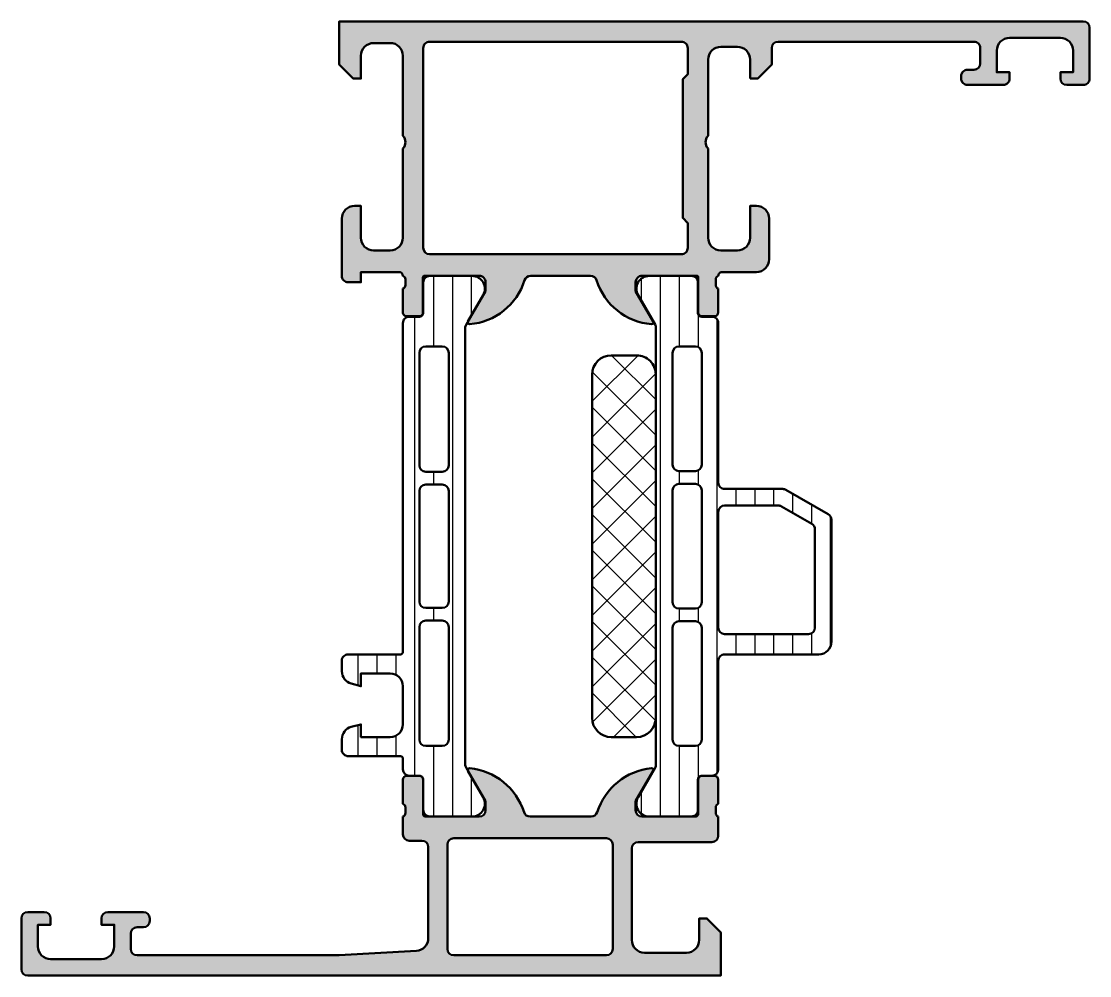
# Model space of a CAD drawing. Extents: x -25 to 59, y 0 to 75.
import ezdxf

# ---------------------------------------------------------------- set-up
doc = ezdxf.new("R2010")
doc.units = 0
for name, color, linetype, lineweight in [('0S-Alu contour', 7, 'Continuous', 50), ('0S-Alu hatch', 252, 'Continuous', 25), ('0S-Plastic contour', 254, 'Continuous', 50), ('0S-Plastic hatch', 253, 'Continuous', 25), ('0S-PT contour', 91, 'Continuous', 50), ('0S-PT hatch', 103, 'Continuous', 25)]:
    doc.layers.add(name, color=color, linetype=linetype, lineweight=lineweight)
pattern_1 = [(90, (0, 0), (-1.4859, 0), [])]

# ---------------------------------------------------------------- blocks, each defined once
blk = doc.blocks.new('391540__E2C10596_2305_41EC_832A_DC6069DA124A_')
at = {"layer": '0S-Alu hatch'}
h = blk.add_hatch(color=256, dxfattribs=at)
edge = h.paths.add_edge_path()
edge.add_line((32.29995117352955, 70.49999999999687), (32.29995117352955, 71.99999999999687))
edge.add_arc((31.29995117352968, 71.99999999999677), 0.9999999999998721, 0, 90.00000000000753)
edge.add_line((31.29995117352955, 72.99999999999665), (29.99995117352937, 72.99999999999676))
edge.add_arc((29.99995117352932, 71.99999999999682), 0.999999999999943, 89.99999999999714, 180)
edge.add_line((28.99995117352937, 71.99999999999682), (28.99995117352937, 65.99999999999676))
edge.add_arc((29.5249511735294, 65.49999999999676), 0.7250000000000197, 136.3971810272978, 223.6028189727022)
edge.add_line((28.99995117352937, 64.99999999999676), (28.99995117352982, 57.99999999999653))
edge.add_arc((29.99995117352938, 57.99999999999643), 0.9999999999995559, 180, 269.9999999999998)
edge.add_line((29.99995117352938, 56.99999999999687), (31.29995117352911, 56.99999999999676))
edge.add_arc((31.29995117352933, 57.99999999999698), 1.00000000000022, 269.9999999999871, 360)
edge.add_line((32.29995117352955, 57.99999999999698), (32.29995117352955, 60.49999999999664))
edge.add_line((32.29995117352955, 60.49999999999664), (32.79995117352955, 60.49999999999676))
edge.add_ellipse((32.79995117352955, 59.49999999999675), major_axis=(-1, 0), ratio=1, start_angle=180, end_angle=270, ccw=False)
edge.add_line((33.79995117352955, 59.49999999999675), (33.79995117352955, 56.29999999999671))
edge.add_ellipse((32.7999511735295, 56.29999999999665), major_axis=(-1.000000000000056, 0), ratio=1, start_angle=90.00000000000358, end_angle=180, ccw=False)
edge.add_line((32.79995117352956, 55.2999999999966), (30.09999999999746, 55.29999999999683))
edge.add_arc((30.09999999999726, 55.00000000000108), 0.2999999999957481, 89.99999999996267, 180)
edge.add_arc((29.87883644654452, 54.73247940800792), 0.2788950563274585, 106.419876419483, 181.1645893741013)
edge.add_line((29.59999900000145, 54.72681100000953), (29.59999900000146, 54.27321700000955))
edge.add_arc((29.87886709564464, 54.26755634053249), 0.2789255417371576, 178.8371299271138, 253.575405444647)
edge.add_line((29.80000000000148, 54.00001300000954), (29.80000000000152, 52.12000200000102))
edge.add_ellipse((29.50000000000152, 52.12000200000102), major_axis=(-0.2999999999999936, 0), ratio=1, start_angle=90, end_angle=180, ccw=False)
edge.add_line((29.50000000000152, 51.82000200000103), (28.52002568095874, 51.820002000001))
edge.add_ellipse((28.52002568095874, 52.12000200000101), major_axis=(-0.3000000000000114, 0), ratio=1, start_angle=0, end_angle=90.00000000000068, ccw=False)
edge.add_line((28.22002568095872, 52.12000200000102), (28.22002568095867, 54.88000364138396))
edge.add_arc((28.10002568095868, 54.88000364138395), 0.1199999999999974, 0, 90.00009934834375)
edge.add_line((28.10002547288399, 55.00000364138377), (23.80000154801276, 54.99999618533262))
edge.add_arc((23.7999886657591, 54.50000906772466), 0.499987117773929, 89.99852376443474, 180.0006019649143)
edge.add_line((23.30000154801277, 54.50000381472514), (23.30000154801279, 53.79999923709043))
edge.add_line((23.30000154801279, 53.79999923709043), (24.68085521977704, 51.40828266497813))
edge.add_ellipse((24.56246944988015, 51.33993283333299), major_axis=(-0.1367000000000044, 0), ratio=1, start_angle=85.52727360793648, end_angle=209.9999185203861, ccw=False)
edge.add_ellipse((24.93573348722917, 56.11174128798104), major_axis=(-4.923085062803541, 0), ratio=1, start_angle=17.289552715736704, end_angle=85.52727360794239, ccw=False)
edge.add_arc((19.75769048600867, 54.4999961853329), 0.499999999999632, 17.28955271574021, 90.00000000000205)
edge.add_line((19.75769048600865, 54.99999618533252), (15.04230951399179, 54.99999618533125))
edge.add_arc((15.04230951399203, 54.49999618533165), 0.4999999999996021, 90.00000000002689, 162.7104472842944)
edge.add_ellipse((9.86426651277067, 56.11174128797696), major_axis=(-4.923085062803546, 0), ratio=1, start_angle=94.4727263920887, end_angle=162.7104472842945, ccw=False)
edge.add_ellipse((10.23753055012228, 51.3399328333291), major_axis=(-0.1367000000000052, 0), ratio=1, start_angle=-29.999918520355095, end_angle=94.47272639209473, ccw=False)
edge.add_line((10.11914478022535, 51.40828266497418), (11.49999845198831, 53.79999923708723))
edge.add_line((11.49999845198831, 53.79999923708723), (11.49999845198794, 54.50000381472396))
edge.add_arc((11.00001133424161, 54.50000906772119), 0.4999871177739221, 359.9993980350857, 450.0014762355964)
edge.add_line((10.99999845198768, 54.99999618532916), (6.699974527116456, 55.00000364137797))
edge.add_arc((6.699974319041841, 54.88000364137814), 0.1200000000000002, 89.99990065168976, 180)
edge.add_line((6.579974319041839, 54.88000364137814), (6.57997431904328, 52.12000199999512))
edge.add_ellipse((6.279974319043269, 52.12000199999498), major_axis=(-0.3000000000000096, 0), ratio=1, start_angle=90.00000000003132, end_angle=180, ccw=False)
edge.add_line((6.279974319043432, 51.82000199999497), (5.300000000000647, 51.82000199999446))
edge.add_ellipse((5.30000000000048, 52.12000199999446), major_axis=(-0.2999999999999971, 0), ratio=1, start_angle=0, end_angle=90.00000000003189, ccw=False)
edge.add_line((5.000000000000483, 52.12000199999446), (4.999999999999513, 54.00001300000281))
edge.add_arc((4.921132904356196, 54.26755634052572), 0.2789255417371658, 286.4245945553857, 361.1628700729154)
edge.add_line((5.200000999999381, 54.27321700000292), (5.200000999999147, 54.72681100000291))
edge.add_arc((4.921163553434786, 54.73247940800156), 0.2788950563487492, 358.8354106259334, 433.5801235805398)
edge.add_arc((4.699999999998903, 55.00000000001517), 0.299999999984804, 0, 89.99999999999763)
edge.add_line((4.699999999998915, 55.29999999999997), (1.699999999998894, 55.30000000000001))
edge.add_line((1.699999999998894, 55.30000000000001), (1.699999999998894, 54.49999999999999))
edge.add_line((1.699999999998894, 54.49999999999999), (0.6999999999989086, 54.49999999999996))
edge.add_ellipse((0.6999999999988944, 54.99999999999996), major_axis=(-0.4999999999999858, 0), ratio=1, start_angle=0, end_angle=90.00000000000159, ccw=False)
edge.add_line((0.1999999999989086, 54.99999999999996), (0.199999999998905, 59.49999999999999))
edge.add_ellipse((1.199999999998905, 59.49999999999999), major_axis=(-1, 0), ratio=1, start_angle=270, end_angle=360, ccw=False)
edge.add_line((1.199999999998905, 60.49999999999999), (1.699999999998905, 60.49999999999999))
edge.add_line((1.699999999998905, 60.49999999999999), (1.699999999998905, 57.99999999999998))
edge.add_arc((2.699999999998904, 58), 0.9999999999999996, 180, 270)
edge.add_line((2.699999999998905, 57), (3.999999999998905, 56.99999999999999))
edge.add_arc((3.999999999998903, 57.99999999999998), 1, 270.0000000000001, 360)
edge.add_line((4.999999999998905, 57.99999999999998), (4.999999999998905, 65))
edge.add_arc((4.474999999998905, 65.5), 0.7250000000000004, 316.3971810272964, 403.6028189727035)
edge.add_line((4.999999999998906, 66), (4.999999999998905, 72.29999386786926))
edge.add_arc((3.999999999998916, 72.29999386786928), 0.9999999999999896, 0, 90.00000000000058)
edge.add_line((3.999999999998905, 73.29999386786926), (2.699951084124947, 73.29999386786926))
edge.add_arc((2.700053500227104, 72.29994036762885), 1.00005350548466, 90.0058676964641, 179.9941254733885)
edge.add_line((1.699999999998904, 72.30004290294595), (1.699999999998905, 70.5))
edge.add_line((1.699999999998905, 70.5), (1.099999999998907, 70.5))
edge.add_line((1.099999999998907, 70.5), (-1.0942e-12, 71.6))
edge.add_line((-1.0942e-12, 71.6), (-1.0942e-12, 75))
edge.add_line((-1.0942e-12, 75), (58.49999999999798, 75.00000000000063))
edge.add_ellipse((58.49999999999788, 74.50000000000006), major_axis=(-0.5000000000005685, 0), ratio=1, start_angle=180, end_angle=269.99999999998784, ccw=False)
edge.add_line((58.99999999999845, 74.50000000000006), (58.99999999999845, 70.49999999999982))
edge.add_ellipse((58.49999999999817, 70.49999999999999), major_axis=(-0.5000000000002772, 0), ratio=1, start_angle=89.9999999999813, end_angle=180, ccw=False)
edge.add_line((58.49999999999801, 69.99999999999972), (57.1999999999987, 69.99999999999926))
edge.add_ellipse((57.199999999999, 70.49999999999955), major_axis=(-0.5000000000002843, 0), ratio=1, start_angle=0, end_angle=89.99999999996658, ccw=False)
edge.add_line((56.69999999999872, 70.49999999999955), (56.69999999999872, 70.9999999999996))
edge.add_line((56.69999999999872, 70.9999999999996), (57.69999999999872, 70.9999999999996))
edge.add_line((57.69999999999872, 70.9999999999996), (57.69999999999872, 72.69999999999955))
edge.add_arc((56.69999999999888, 72.69999999999959), 0.9999999999998365, 0, 90.00000000000936)
edge.add_line((56.69999999999872, 73.69999999999942), (52.69999999999917, 73.69999999999942))
edge.add_arc((52.69999999999854, 72.69999999999959), 0.9999999999998294, 89.99999999996376, 180)
edge.add_line((51.69999999999872, 72.69999999999959), (51.69999999999872, 70.99999999999949))
edge.add_line((51.69999999999872, 70.99999999999949), (52.69999999999872, 70.9999999999996))
edge.add_line((52.69999999999872, 70.9999999999996), (52.69999999999871, 70.50000000000051))
edge.add_ellipse((52.19999999999838, 70.50000000000085), major_axis=(-0.500000000000334, 0), ratio=1, start_angle=89.9999999999348, end_angle=180, ccw=False)
edge.add_line((52.19999999999782, 70.00000000000051), (49.39999999999901, 69.99999999999949))
edge.add_ellipse((49.39999999999873, 70.49999999999966), major_axis=(-0.5000000000001706, 0), ratio=1, start_angle=0, end_angle=90.00000000003263, ccw=False)
edge.add_line((48.89999999999855, 70.49999999999966), (48.89999999999855, 70.70000000000022))
edge.add_ellipse((49.3999999999981, 70.69999999999987), major_axis=(-0.4999999999995453, 0), ratio=1, start_angle=269.9999999999487, end_angle=360, ccw=False)
edge.add_line((49.39999999999855, 71.19999999999942), (49.89999999999854, 71.19999999999942))
edge.add_arc((49.89999999999758, 71.70000000000039), 0.5000000000009664, 270.0000000001099, 360)
edge.add_line((50.39999999999854, 71.70000000000039), (50.39999999999854, 72.90000000000026))
edge.add_arc((49.89999999999871, 72.90000000000032), 0.4999999999998295, 0, 90.00000000001953)
edge.add_line((49.89999999999854, 73.40000000000013), (34.49995117353256, 73.40000000000013))
edge.add_arc((34.4999511735326, 72.8999999999969), 0.5000000000032401, 90.00000000000487, 180)
edge.add_line((33.99995117352936, 72.8999999999969), (33.99995117352937, 71.59999999999678))
edge.add_line((33.99995117352937, 71.59999999999678), (32.89995117352947, 70.49999999999653))
edge.add_line((32.89995117352947, 70.49999999999653), (32.29995117352955, 70.49999999999687))
edge = h.paths.add_edge_path()
edge.add_line((26.89995126128069, 73.39994512080472), (7.099999999997905, 73.39994512080386))
edge.add_arc((7.099932335908221, 72.90001278491057), 0.4999323404723387, 89.99224521707941, 180.0077411225768)
edge.add_line((6.599999999998814, 72.89994524001395), (6.599999999998814, 57.19998090372701))
edge.add_arc((7.099999999999496, 57.19998090372701), 0.5000000000006822, 180, 269.9999999999739)
edge.add_line((7.099999999999269, 56.69998090372633), (26.89995126128069, 56.69998090372638))
edge.add_arc((26.89995126128081, 57.19998090372627), 0.4999999999998864, 269.999999999987, 360)
edge.add_line((27.39995126128069, 57.19998090372616), (27.39995126128069, 59.14999957852723))
edge.add_line((27.39995126128069, 59.14999957852723), (26.99995126128015, 59.54999957852755))
edge.add_line((26.99995126128015, 59.54999957852755), (26.99995126128015, 70.45000042147245))
edge.add_line((26.99995126128015, 70.45000042147245), (27.39995126128069, 70.85000042147266))
edge.add_line((27.39995126128069, 70.85000042147266), (27.3999512612807, 72.89994512080473))
edge.add_arc((26.89995126128071, 72.89994512080473), 0.4999999999999858, 0, 90.00000000000205)
at = {"layer": '0S-Alu contour', "color": 7}
for points in [[(1.699999999998904, 72.30004290294595), (1.699999999998905, 70.5), (1.099999999998907, 70.5), (-1.0942e-12, 71.6), (-1.0942e-12, 75), (58.49999999999798, 75.00000000000063)], [(58.99999999999845, 74.50000000000006), (58.99999999999845, 70.49999999999982)], [(3.999999999998905, 73.29999386786926), (2.699951084124947, 73.29999386786926)], [(26.89995126128069, 73.39994512080472), (7.099999999997905, 73.39994512080386)], [(49.89999999999854, 73.40000000000013), (34.49995117353256, 73.40000000000013)], [(56.69999999999872, 73.69999999999942), (52.69999999999917, 73.69999999999942)], [(4.999999999998906, 66), (4.999999999998905, 72.29999386786926)], [(6.599999999998814, 72.89994524001395), (6.599999999998814, 57.19998090372701)], [(27.39995126128069, 57.19998090372616), (27.39995126128069, 59.14999957852723), (26.99995126128015, 59.54999957852755), (26.99995126128015, 70.45000042147245), (27.39995126128069, 70.85000042147266), (27.3999512612807, 72.89994512080473)], [(31.29995117352955, 72.99999999999665), (29.99995117352937, 72.99999999999676)], [(33.99995117352936, 72.8999999999969), (33.99995117352937, 71.59999999999678), (32.89995117352947, 70.49999999999653), (32.29995117352955, 70.49999999999687)], [(50.39999999999854, 71.70000000000039), (50.39999999999854, 72.90000000000026)], [(51.69999999999872, 72.69999999999959), (51.69999999999872, 70.99999999999949), (52.69999999999872, 70.9999999999996), (52.69999999999871, 70.50000000000051)], [(56.69999999999872, 70.49999999999955), (56.69999999999872, 70.9999999999996), (57.69999999999872, 70.9999999999996), (57.69999999999872, 72.69999999999955)], [(28.99995117352937, 71.99999999999682), (28.99995117352937, 65.99999999999676)], [(32.29995117352955, 70.49999999999687), (32.29995117352955, 71.99999999999687)], [(48.89999999999855, 70.49999999999966), (48.89999999999855, 70.70000000000022)], [(49.39999999999855, 71.19999999999942), (49.89999999999854, 71.19999999999942)], [(52.19999999999782, 70.00000000000051), (49.39999999999901, 69.99999999999949)], [(58.49999999999801, 69.99999999999972), (57.1999999999987, 69.99999999999926)], [(4.999999999998905, 57.99999999999998), (4.999999999998905, 65)], [(28.99995117352937, 64.99999999999676), (28.99995117352982, 57.99999999999653)], [(1.199999999998905, 60.49999999999999), (1.699999999998905, 60.49999999999999), (1.699999999998905, 57.99999999999998)], [(32.29995117352955, 57.99999999999698), (32.29995117352955, 60.49999999999664), (32.79995117352955, 60.49999999999676)], [(0.1999999999989086, 54.99999999999996), (0.199999999998905, 59.49999999999999)], [(33.79995117352955, 59.49999999999675), (33.79995117352955, 56.29999999999671)], [(2.699999999998905, 57), (3.999999999998905, 56.99999999999999)], [(7.099999999999269, 56.69998090372633), (26.89995126128069, 56.69998090372638)], [(29.99995117352938, 56.99999999999687), (31.29995117352911, 56.99999999999676)], [(4.699999999998915, 55.29999999999997), (1.699999999998894, 55.30000000000001), (1.699999999998894, 54.49999999999999), (0.6999999999989086, 54.49999999999996)], [(5.200000999999381, 54.27321700000292), (5.200000999999147, 54.72681100000291)], [(6.579974319041839, 54.88000364137814), (6.57997431904328, 52.12000199999512)], [(10.99999845198768, 54.99999618532916), (6.699974527116456, 55.00000364137797)], [(19.75769048600865, 54.99999618533252), (15.04230951399179, 54.99999618533125)], [(28.10002547288399, 55.00000364138377), (23.80000154801276, 54.99999618533262)], [(28.22002568095872, 52.12000200000102), (28.22002568095867, 54.88000364138396)], [(29.59999900000145, 54.72681100000953), (29.59999900000146, 54.27321700000955)], [(32.79995117352956, 55.2999999999966), (30.09999999999746, 55.29999999999683)], [(5.000000000000483, 52.12000199999446), (4.999999999999513, 54.00001300000281)], [(10.11914478022535, 51.40828266497418), (11.49999845198831, 53.79999923708723), (11.49999845198794, 54.50000381472396)], [(23.30000154801277, 54.50000381472514), (23.30000154801279, 53.79999923709043), (24.68085521977704, 51.40828266497813)], [(29.80000000000148, 54.00001300000954), (29.80000000000152, 52.12000200000102)], [(6.279974319043432, 51.82000199999497), (5.300000000000647, 51.82000199999446)], [(29.50000000000152, 51.82000200000103), (28.52002568095874, 51.820002000001)]]:
    blk.add_lwpolyline(points, dxfattribs=at)
at = {"layer": '0S-Alu contour', "color": 7, "extrusion": (0, 0, -1)}
for centre, radius, start, end in [((-58.49999999999788, 74.50000000000006), 0.5000000000005685, 90.0000000000122, 180), ((-49.3999999999981, 70.69999999999987), 0.4999999999995453, 0, 90.0000000000513), ((-49.39999999999873, 70.49999999999966), 0.5000000000001706, 269.9999999999674, 0), ((-52.19999999999838, 70.50000000000085), 0.500000000000334, 180, 270.0000000000652), ((-57.199999999999, 70.49999999999955), 0.5000000000002843, 270.0000000000334, 0), ((-58.49999999999817, 70.49999999999999), 0.5000000000002772, 180, 270.0000000000187), ((-1.199999999998905, 59.49999999999999), 1, 0, 90), ((-32.79995117352955, 59.49999999999675), 1, 90, 180), ((-32.7999511735295, 56.29999999999665), 1.000000000000056, 180, 269.9999999999964), ((-0.6999999999988944, 54.99999999999996), 0.4999999999999858, 269.9999999999984, 0), ((-9.86426651277067, 56.11174128797696), 4.923085062803547, 197.2895527157056, 265.5272736079113), ((-24.93573348722917, 56.11174128798104), 4.923085062803541, 274.4727263920576, 342.7104472842633), ((-5.30000000000048, 52.12000199999446), 0.2999999999999971, 269.9999999999681, 0), ((-6.279974319043269, 52.12000199999498), 0.3000000000000096, 180, 269.9999999999687), ((-28.52002568095874, 52.12000200000101), 0.3000000000000114, 269.9999999999993, 0), ((-29.50000000000152, 52.12000200000102), 0.2999999999999936, 180, 270), ((-10.23753055012228, 51.3399328333291), 0.1367000000000052, 265.5272736079053, 29.99991852035502), ((-24.56246944988015, 51.33993283333299), 0.1367000000000044, 150.0000814796139, 274.4727263920635)]:
    blk.add_arc(centre, radius, start, end, dxfattribs=at)
at = {"layer": '0S-Alu contour', "color": 7}
for centre, radius, start, end in [((2.700053500227104, 72.29994036762885), 1.00005350548466, 90.0058676964641, 179.9941254733885), ((3.999999999998916, 72.29999386786928), 0.9999999999999896, 0, 90.00000000000058), ((7.099932335908221, 72.90001278491057), 0.4999323404723387, 89.99224521707941, 180.0077411225768), ((26.89995126128071, 72.89994512080473), 0.4999999999999858, 0, 90.00000000000205), ((34.4999511735326, 72.8999999999969), 0.5000000000032401, 90.00000000000487, 180), ((49.89999999999871, 72.90000000000032), 0.4999999999998295, 0, 90.00000000001953), ((52.69999999999854, 72.69999999999959), 0.9999999999998294, 89.99999999996376, 180), ((56.69999999999888, 72.69999999999959), 0.9999999999998365, 0, 90.00000000000936), ((29.99995117352932, 71.99999999999682), 0.999999999999943, 89.99999999999714, 180), ((31.29995117352968, 71.99999999999677), 0.9999999999998721, 0, 90.00000000000753), ((49.89999999999758, 71.70000000000039), 0.5000000000009664, 270.0000000001099, 0), ((4.474999999998905, 65.5), 0.7250000000000004, 316.3971810272964, 43.60281897270357), ((29.5249511735294, 65.49999999999676), 0.7250000000000197, 136.3971810272978, 223.6028189727022), ((2.699999999998904, 58), 0.9999999999999996, 180, 270), ((3.999999999998903, 57.99999999999998), 1, 270.0000000000001, 0), ((29.99995117352938, 57.99999999999643), 0.9999999999995559, 180, 269.9999999999998), ((31.29995117352933, 57.99999999999698), 1.00000000000022, 269.9999999999871, 0), ((7.099999999999496, 57.19998090372701), 0.5000000000006822, 180, 269.9999999999739), ((26.89995126128081, 57.19998090372627), 0.4999999999998864, 269.999999999987, 0), ((4.699999999998903, 55.00000000001517), 0.299999999984804, 0, 89.99999999999763), ((4.921163553434786, 54.73247940800156), 0.2788950563487492, 358.8354106259334, 73.5801235805399), ((6.699974319041841, 54.88000364137814), 0.1200000000000002, 89.99990065168976, 180), ((11.00001133424161, 54.50000906772119), 0.4999871177739221, 359.9993980350857, 90.00147623559643), ((15.04230951399203, 54.49999618533165), 0.4999999999996021, 90.00000000002689, 162.7104472842944), ((19.75769048600867, 54.4999961853329), 0.499999999999632, 17.28955271574021, 90.00000000000205), ((23.7999886657591, 54.50000906772466), 0.499987117773929, 89.99852376443474, 180.0006019649143), ((28.10002568095868, 54.88000364138395), 0.1199999999999974, 0, 90.00009934834375), ((29.87883644654452, 54.73247940800792), 0.2788950563274585, 106.419876419483, 181.1645893741013), ((30.09999999999726, 55.00000000000108), 0.2999999999957481, 89.99999999996267, 180), ((4.921132904356196, 54.26755634052572), 0.2789255417371658, 286.4245945553857, 1.162870072915374), ((29.87886709564464, 54.26755634053249), 0.2789255417371576, 178.8371299271138, 253.575405444647)]:
    blk.add_arc(centre, radius, start, end, dxfattribs=at)
blk = doc.blocks.new('391570__39C6840A_FDEC_4BBA_AB9C_E77DCAFE5333_')
at = {"layer": '0S-Alu hatch'}
h = blk.add_hatch(color=256, dxfattribs=at)
edge = h.paths.add_edge_path()
edge.add_arc((9.761776758826183, 11.32339113815217), 5.000000000000002, 17.74841635607006, 84.37742244920634)
edge.add_arc((10.23811978464829, 16.16188021535167), 0.1381197846482989, 84.37742244920473, 210.000000000001)
edge.add_line((10.11850454237763, 16.09282032302752), (11.49999999999999, 13.69999999999996))
edge.add_line((11.49999999999999, 13.69999999999996), (11.49999999999999, 12.99999999999997))
edge.add_ellipse((11, 12.99999999999996), major_axis=(-0.4999999999999929, 0), ratio=1, start_angle=90, end_angle=180, ccw=False)
edge.add_line((11, 12.49999999999997), (6.790000000000002, 12.49999999999997))
edge.add_ellipse((6.790000000000002, 12.69999999999998), major_axis=(-0.2000000000000099, 0), ratio=1, start_angle=0, end_angle=90, ccw=False)
edge.add_line((6.589999999999992, 12.69999999999998), (6.589999999999996, 15.39999999999993))
edge.add_arc((6.289999999999956, 15.39999999999994), 0.3000000000000398, 0, 89.99999999999935)
edge.add_line((6.28999999999996, 15.69999999999998), (5.300000000000039, 15.69999999999998))
edge.add_arc((5.30000000000004, 15.39999999999993), 0.3000000000000398, 90.00000000000018, 180)
edge.add_line((5, 15.39999999999993), (5, 13.49999999999998))
edge.add_ellipse((4.899999999999998, 13.21715728752536), major_axis=(-0.3000000000000016, 0), ratio=1, start_angle=180, end_angle=250.52877936550908, ccw=False)
edge.add_line((5.2, 13.21715728752536), (5.199999999999999, 12.78284271247459))
edge.add_ellipse((4.899999999999998, 12.78284271247459), major_axis=(-0.3000000000000007, 0), ratio=1, start_angle=109.471220634491, end_angle=180, ccw=False)
edge.add_line((5, 12.49999999999997), (5, 11.10000000000001))
edge.add_arc((5.5, 11.10000000000001), 0.5000000000000009, 180, 269.9999999999999)
edge.add_line((5.5, 10.60000000000001), (6.500000000000003, 10.60000000000001))
edge.add_ellipse((6.5, 10.10000000000001), major_axis=(-0.4999999999999983, 0), ratio=1, start_angle=180, end_angle=269.9999999999996, ccw=False)
edge.add_line((6.999999999999998, 10.10000000000001), (7, 2.944488465311904))
edge.add_ellipse((6, 2.944488465311903), major_axis=(-1, 0), ratio=1, start_angle=93.27048792318362, end_angle=180, ccw=False)
edge.add_line((6.057049790538513, 1.946117130887927), (0, 1.600000000000012))
edge.add_line((0, 1.600000000000012), (-15.9, 1.600000000000015))
edge.add_ellipse((-15.9, 2.100000000000016), major_axis=(-0.5000000000000002, 0), ratio=1, start_angle=0, end_angle=90, ccw=False)
edge.add_line((-16.4, 2.100000000000016), (-16.4, 3.300000000000016))
edge.add_ellipse((-15.9, 3.300000000000016), major_axis=(-0.5, 0), ratio=1, start_angle=270, end_angle=360, ccw=False)
edge.add_line((-15.9, 3.800000000000016), (-15.4, 3.800000000000016))
edge.add_arc((-15.4, 4.300000000000014), 0.4999999999999983, 270.0000000000006, 360)
edge.add_line((-14.9, 4.300000000000015), (-14.9, 4.500000000000014))
edge.add_arc((-15.40000000000001, 4.500000000000014), 0.5000000000000018, 0, 89.99999999999898)
edge.add_line((-15.4, 5.000000000000015), (-18.2, 5.000000000000015))
edge.add_arc((-18.2, 4.500000000000012), 0.5000000000000027, 90.0000000000004, 180)
edge.add_line((-18.7, 4.500000000000014), (-18.7, 4.000000000000016))
edge.add_line((-18.7, 4.000000000000016), (-17.69999999999999, 4.000000000000015))
edge.add_line((-17.69999999999999, 4.000000000000015), (-17.69999999999999, 2.300000000000014))
edge.add_ellipse((-18.69999999999999, 2.300000000000014), major_axis=(-1, 0), ratio=1, start_angle=90, end_angle=180, ccw=False)
edge.add_line((-18.69999999999999, 1.300000000000014), (-22.70000000000002, 1.300000000000015))
edge.add_ellipse((-22.70000000000002, 2.300000000000015), major_axis=(-0.9999999999999998, 0), ratio=1, start_angle=0, end_angle=90, ccw=False)
edge.add_line((-23.70000000000002, 2.300000000000015), (-23.70000000000002, 4.000000000000017))
edge.add_line((-23.70000000000002, 4.000000000000017), (-22.7, 4.000000000000017))
edge.add_line((-22.7, 4.000000000000017), (-22.7, 4.500000000000015))
edge.add_arc((-23.20000000000001, 4.500000000000014), 0.5000000000000036, 0, 89.99999999999959)
edge.add_line((-23.2, 5.000000000000016), (-24.5, 5.000000000000015))
edge.add_arc((-24.5, 4.500000000000012), 0.5000000000000036, 90.0000000000004, 180)
edge.add_line((-25, 4.500000000000014), (-25, 0.5000000000000187))
edge.add_arc((-24.5, 0.5000000000000198), 0.5, 180, 270)
edge.add_line((-24.5, 1.82e-14), (30, 0))
edge.add_line((30, 0), (30, 3.399999999999999))
edge.add_line((30, 3.399999999999999), (28.9, 4.5))
edge.add_line((28.9, 4.5), (28.3, 4.5))
edge.add_line((28.3, 4.5), (28.3, 2.800000000000002))
edge.add_ellipse((27.3, 2.8), major_axis=(-1, 0), ratio=1, start_angle=90.0000000000004, end_angle=180, ccw=False)
edge.add_line((27.3, 1.8), (24, 1.800000000000004))
edge.add_ellipse((24, 2.8), major_axis=(-0.9999999999999962, 0), ratio=1, start_angle=0, end_angle=90, ccw=False)
edge.add_line((23, 2.8), (23.00000000000001, 10))
edge.add_ellipse((23.50000000000001, 10), major_axis=(-0.5, 0), ratio=1, start_angle=270, end_angle=360, ccw=False)
edge.add_line((23.50000000000001, 10.5), (29.30000000000001, 10.5))
edge.add_arc((29.3, 11), 0.5000000000000018, 270.0000000000004, 360)
edge.add_line((29.8, 11), (29.8, 12.5))
edge.add_ellipse((29.90000000000002, 12.7828427124746), major_axis=(-0.2999999999999846, 0), ratio=1, start_angle=0, end_angle=70.5287793655051, ccw=False)
edge.add_line((29.60000000000004, 12.7828427124746), (29.60000000000002, 13.21715728752536))
edge.add_ellipse((29.90000000000002, 13.21715728752536), major_axis=(-0.3000000000000043, 0), ratio=1, start_angle=289.47122063449217, end_angle=360, ccw=False)
edge.add_line((29.80000000000001, 13.49999999999998), (29.80000000000001, 15.39999999999994))
edge.add_arc((29.49999999999997, 15.39999999999994), 0.3000000000000398, 0, 90)
edge.add_line((29.49999999999997, 15.69999999999998), (28.51000000000006, 15.69999999999998))
edge.add_arc((28.51000000000006, 15.39999999999994), 0.3000000000000398, 90, 180)
edge.add_line((28.21000000000001, 15.39999999999994), (28.21000000000002, 12.69999999999998))
edge.add_ellipse((28.01000000000002, 12.69999999999998), major_axis=(-0.2000000000000028, 0), ratio=1, start_angle=90, end_angle=180, ccw=False)
edge.add_line((28.01000000000002, 12.49999999999998), (23.80000000000001, 12.5))
edge.add_ellipse((23.80000000000001, 13), major_axis=(-0.5, 0), ratio=1, start_angle=0, end_angle=90, ccw=False)
edge.add_line((23.30000000000001, 13), (23.30000000000001, 13.7))
edge.add_line((23.30000000000001, 13.7), (24.68149545762237, 16.09282032302755))
edge.add_arc((24.56188021535171, 16.1618802153517), 0.1381197846483017, 330.000000000003, 455.6225775507922)
edge.add_arc((25.03822324117381, 11.32339113815219), 5.000000000000005, 95.62257755079357, 162.2515836439298)
edge.add_ellipse((19.8, 13), major_axis=(-0.5000000000000039, 0), ratio=1, start_angle=90.0000000000008, end_angle=162.251583643931, ccw=False)
edge.add_line((19.8, 12.5), (14.99999999999999, 12.49999999999996))
edge.add_ellipse((15, 12.99999999999996), major_axis=(-0.5, 0), ratio=1, start_angle=17.748416356069185, end_angle=89.9999999999992, ccw=False)
edge = h.paths.add_edge_path()
edge.add_line((9, 10.8), (21.00000000000001, 10.8))
edge.add_ellipse((21, 10.30000000000001), major_axis=(-0.4999999999999965, 0), ratio=1, start_angle=180, end_angle=269.9999999999992, ccw=False)
edge.add_line((21.5, 10.30000000000001), (21.5, 2.100000000000004))
edge.add_ellipse((21, 2.100000000000001), major_axis=(-0.5, 0), ratio=1, start_angle=90, end_angle=180, ccw=False)
edge.add_line((21, 1.600000000000001), (9, 1.600000000000005))
edge.add_ellipse((9, 2.100000000000001), major_axis=(-0.499999999999996, 0), ratio=1, start_angle=0, end_angle=90, ccw=False)
edge.add_line((8.500000000000004, 2.100000000000001), (8.5, 10.3))
edge.add_ellipse((9, 10.3), major_axis=(-0.5, 0), ratio=1, start_angle=270, end_angle=360, ccw=False)
at = {"layer": '0S-Alu contour', "color": 7}
for points in [[(10.11850454237763, 16.09282032302752), (11.49999999999999, 13.69999999999996), (11.49999999999999, 12.99999999999997)], [(23.30000000000001, 13), (23.30000000000001, 13.7), (24.68149545762237, 16.09282032302755)], [(5, 15.39999999999993), (5, 13.49999999999998)], [(6.28999999999996, 15.69999999999998), (5.300000000000039, 15.69999999999998)], [(6.589999999999992, 12.69999999999998), (6.589999999999996, 15.39999999999993)], [(28.21000000000001, 15.39999999999994), (28.21000000000002, 12.69999999999998)], [(29.49999999999997, 15.69999999999998), (28.51000000000006, 15.69999999999998)], [(29.80000000000001, 13.49999999999998), (29.80000000000001, 15.39999999999994)], [(5.2, 13.21715728752536), (5.199999999999999, 12.78284271247459)], [(29.60000000000004, 12.7828427124746), (29.60000000000002, 13.21715728752536)], [(5, 12.49999999999997), (5, 11.10000000000001)], [(11, 12.49999999999997), (6.790000000000002, 12.49999999999997)], [(19.8, 12.5), (14.99999999999999, 12.49999999999996)], [(28.01000000000002, 12.49999999999998), (23.80000000000001, 12.5)], [(29.8, 11), (29.8, 12.5)], [(5.5, 10.60000000000001), (6.500000000000003, 10.60000000000001)], [(6.999999999999998, 10.10000000000001), (7, 2.944488465311904)], [(8.500000000000004, 2.100000000000001), (8.5, 10.3)], [(9, 10.8), (21.00000000000001, 10.8)], [(21.5, 10.30000000000001), (21.5, 2.100000000000004)], [(23.50000000000001, 10.5), (29.30000000000001, 10.5)], [(23, 2.8), (23.00000000000001, 10)], [(-25, 4.500000000000014), (-25, 0.5000000000000187)], [(-23.2, 5.000000000000016), (-24.5, 5.000000000000015)], [(-24.5, 1.82e-14), (30, 0), (30, 3.399999999999999), (28.9, 4.5), (28.3, 4.5), (28.3, 2.800000000000002)], [(-23.70000000000002, 2.300000000000015), (-23.70000000000002, 4.000000000000017), (-22.7, 4.000000000000017), (-22.7, 4.500000000000015)], [(-18.7, 4.500000000000014), (-18.7, 4.000000000000016), (-17.69999999999999, 4.000000000000015), (-17.69999999999999, 2.300000000000014)], [(-15.4, 5.000000000000015), (-18.2, 5.000000000000015)], [(-14.9, 4.300000000000015), (-14.9, 4.500000000000014)], [(-15.9, 3.800000000000016), (-15.4, 3.800000000000016)], [(-16.4, 2.100000000000016), (-16.4, 3.300000000000016)], [(6.057049790538513, 1.946117130887927), (0, 1.600000000000012), (-15.9, 1.600000000000015)], [(27.3, 1.8), (24, 1.800000000000004)], [(-18.69999999999999, 1.300000000000014), (-22.70000000000002, 1.300000000000015)], [(21, 1.600000000000001), (9, 1.600000000000005)]]:
    blk.add_lwpolyline(points, dxfattribs=at)
for centre, radius, start, end in [((10.23811978464829, 16.16188021535167), 0.1381197846482989, 84.37742244920473, 210.000000000001), ((9.761776758826183, 11.32339113815217), 5.000000000000002, 17.74841635607006, 84.37742244920634), ((25.03822324117381, 11.32339113815219), 5.000000000000005, 95.62257755079357, 162.2515836439298), ((24.56188021535171, 16.1618802153517), 0.1381197846483017, 330.000000000003, 95.62257755079219), ((5.30000000000004, 15.39999999999993), 0.3000000000000398, 90.00000000000018, 180), ((6.289999999999956, 15.39999999999994), 0.3000000000000398, 0, 89.99999999999935), ((28.51000000000006, 15.39999999999994), 0.3000000000000398, 90, 180), ((29.49999999999997, 15.39999999999994), 0.3000000000000398, 0, 90), ((5.5, 11.10000000000001), 0.5000000000000009, 180, 269.9999999999999), ((29.3, 11), 0.5000000000000018, 270.0000000000004, 0), ((-24.5, 4.500000000000012), 0.5000000000000036, 90.0000000000004, 180), ((-23.20000000000001, 4.500000000000014), 0.5000000000000036, 0, 89.99999999999959), ((-18.2, 4.500000000000012), 0.5000000000000027, 90.0000000000004, 180), ((-15.40000000000001, 4.500000000000014), 0.5000000000000018, 0, 89.99999999999898), ((-15.4, 4.300000000000014), 0.4999999999999983, 270.0000000000006, 0), ((-24.5, 0.5000000000000198), 0.5, 180, 270)]:
    blk.add_arc(centre, radius, start, end, dxfattribs=at)
at = {"layer": '0S-Alu contour', "color": 7, "extrusion": (0, 0, -1)}
for centre, radius, start, end in [((-4.899999999999998, 13.21715728752536), 0.3000000000000016, 109.4712206344909, 180), ((-29.90000000000002, 13.21715728752536), 0.3000000000000043, 0, 70.52877936550784), ((-4.899999999999998, 12.78284271247459), 0.3000000000000007, 180, 250.528779365509), ((-6.790000000000002, 12.69999999999998), 0.2000000000000099, 270, 0), ((-11, 12.99999999999996), 0.4999999999999929, 180, 270), ((-15, 12.99999999999996), 0.5, 270.0000000000008, 342.2515836439308), ((-19.8, 13), 0.5000000000000039, 197.7484163560691, 269.9999999999992), ((-23.80000000000001, 13), 0.5, 270, 0), ((-28.01000000000002, 12.69999999999998), 0.2000000000000028, 180, 270), ((-29.90000000000002, 12.7828427124746), 0.2999999999999846, 289.4712206344949, 0), ((-6.5, 10.10000000000001), 0.4999999999999983, 90.0000000000004, 180), ((-9, 10.3), 0.5, 0, 90), ((-21, 10.30000000000001), 0.4999999999999965, 90.00000000000081, 180), ((-23.50000000000001, 10), 0.5, 0, 90), ((15.9, 3.300000000000016), 0.5, 0, 90), ((-6, 2.944488465311903), 1, 180, 266.7295120768164), ((-24, 2.8), 0.9999999999999962, 270, 0), ((-27.3, 2.8), 1, 180, 269.9999999999996), ((22.70000000000002, 2.300000000000015), 0.9999999999999998, 270, 0), ((18.69999999999999, 2.300000000000014), 1, 180, 270), ((15.9, 2.100000000000016), 0.5000000000000002, 270, 0), ((-9, 2.100000000000001), 0.499999999999996, 270, 0), ((-21, 2.100000000000001), 0.5, 180, 270)]:
    blk.add_arc(centre, radius, start, end, dxfattribs=at)
blk = doc.blocks.new('284025__04758D84_E503_46F6_B038_347FE2E2BC75___1EB58E2E_06EE_4A6E_BA56_A5E2765E29D9_')
at = {"layer": '0S-Plastic hatch'}
h = blk.add_hatch(dxfattribs=at)
h.set_pattern_fill('ANSI31', color=256, scale=0.4680000000000001, angle=45, style=0)
h.set_pattern_definition(pattern_1)
edge = h.paths.add_edge_path()
edge.add_line((38.70000000000001, 35.82512886940357), (38.70000000000001, 26.25))
edge.add_ellipse((37.70000000000001, 26.25), major_axis=(-1, 0), ratio=1, start_angle=90, end_angle=180, ccw=False)
edge.add_line((37.70000000000001, 25.25), (30.30000000000001, 25.24999999999999))
edge.add_arc((30.3, 24.75), 0.4999999999999965, 89.9999999999992, 180)
edge.add_line((29.8, 24.75), (29.8, 16.21))
edge.add_ellipse((29.30000000000001, 16.21), major_axis=(-0.5, 0), ratio=1, start_angle=90, end_angle=180, ccw=False)
edge.add_line((29.30000000000001, 15.71), (28.5, 15.71))
edge.add_arc((28.5, 15.41), 0.2999999999999954, 89.99999999999935, 180)
edge.add_line((28.2, 15.41), (28.20000000000001, 13.00999999999999))
edge.add_ellipse((27.70000000000001, 13.01), major_axis=(-0.5, 0), ratio=1, start_angle=89.9999999999996, end_angle=180, ccw=False)
edge.add_line((27.7, 12.51), (24.35655099261702, 12.50999999999999))
edge.add_ellipse((24.35655099261702, 13.50999999999999), major_axis=(-1, 0), ratio=1, start_angle=-30.000000000000114, end_angle=90, ccw=False)
edge.add_line((23.49052558883258, 14.01), (24.83301270189222, 16.33525588832575))
edge.add_arc((24.39999999999991, 16.58525588832577), 0.5000000000000961, 330.000000000004, 360)
edge.add_line((24.9, 16.58525588832575), (24.90000000000001, 50.91474411167424))
edge.add_arc((24.40000000000008, 50.91474411167426), 0.4999999999999254, 0, 30.00000000000208)
edge.add_line((24.83301270189223, 51.16474411167423), (23.49052558883259, 53.49))
edge.add_ellipse((24.35655099261702, 53.99), major_axis=(-0.9999999999999989, 0), ratio=1, start_angle=-90.00000000000023, end_angle=30.000000000000227, ccw=False)
edge.add_line((24.35655099261703, 54.98999999999999), (27.70000000000001, 54.98999999999999))
edge.add_ellipse((27.70000000000001, 54.48999999999999), major_axis=(-0.5, 0), ratio=1, start_angle=180, end_angle=270, ccw=False)
edge.add_line((28.20000000000001, 54.48999999999999), (28.20000000000001, 52.08999999999999))
edge.add_arc((28.50000000000001, 52.08999999999999), 0.3000000000000043, 180, 269.9999999999993)
edge.add_line((28.50000000000001, 51.78999999999999), (29.30000000000001, 51.78999999999999))
edge.add_ellipse((29.30000000000001, 51.28999999999999), major_axis=(-0.5, 0), ratio=1, start_angle=180, end_angle=270.0000000000004, ccw=False)
edge.add_line((29.80000000000001, 51.28999999999999), (29.80000000000001, 38.75))
edge.add_arc((30.30000000000001, 38.75), 0.4999999999999965, 180, 270.0000000000004)
edge.add_line((30.30000000000001, 38.25), (34.86602540378445, 38.25))
edge.add_ellipse((34.86602540378445, 37.75), major_axis=(-0.5, 0), ratio=1, start_angle=239.9999999999999, end_angle=270, ccw=False)
edge.add_line((35.11602540378445, 38.18301270189222), (38.45000000000001, 36.25814157129579))
edge.add_ellipse((38.20000000000001, 35.82512886940357), major_axis=(-0.5000000000000006, 0), ratio=1, start_angle=180, end_angle=240.00000000000028, ccw=False)
edge = h.paths.add_edge_path()
edge.add_line((34.51769145362399, 36.95), (30.30000000000001, 36.95))
edge.add_arc((30.30000000000001, 36.45), 0.5, 90, 180)
edge.add_line((29.80000000000001, 36.45), (29.80000000000001, 27.34999999999999))
edge.add_arc((30.30000000000001, 27.34999999999999), 0.5, 180, 270)
edge.add_line((30.30000000000001, 26.85), (36.90000000000001, 26.85))
edge.add_arc((36.90000000000001, 27.34999999999999), 0.5, 270, 360)
edge.add_line((37.40000000000001, 27.34999999999999), (37.40000000000001, 35.07457351945706))
edge.add_arc((36.90000000000001, 35.07457351945706), 0.499999999999998, 0, 59.99999999999986)
edge.add_line((37.15000000000001, 35.50758622134928), (34.76769145362399, 36.88301270189222))
edge.add_arc((34.51769145362399, 36.45), 0.5, 59.99999999999986, 90)
edge = h.paths.add_edge_path()
edge.add_arc((28.00000000000001, 38.15), 0.5, 0, 90)
edge.add_line((28.00000000000001, 38.65), (26.7, 38.65))
edge.add_arc((26.7, 38.15), 0.5, 90, 180)
edge.add_line((26.2, 38.15), (26.2, 29.35))
edge.add_arc((26.7, 29.35), 0.5, 180, 270)
edge.add_line((26.7, 28.85), (28.00000000000001, 28.85))
edge.add_arc((28.00000000000001, 29.35), 0.5, 270, 360)
edge.add_line((28.50000000000001, 29.35), (28.50000000000001, 38.15))
edge = h.paths.add_edge_path()
edge.add_arc((28.00000000000001, 27.34999999999999), 0.5, 0, 90)
edge.add_line((28.00000000000001, 27.85), (26.7, 27.85))
edge.add_arc((26.7, 27.34999999999999), 0.5, 90, 180)
edge.add_line((26.2, 27.34999999999999), (26.2, 18.55))
edge.add_arc((26.7, 18.55), 0.5, 180, 270)
edge.add_line((26.7, 18.04999999999999), (28.00000000000001, 18.04999999999999))
edge.add_arc((28.00000000000001, 18.55), 0.5, 270, 360)
edge.add_line((28.50000000000001, 18.55), (28.50000000000001, 27.34999999999999))
edge = h.paths.add_edge_path()
edge.add_arc((28.00000000000001, 48.94999999999999), 0.5, 0, 90)
edge.add_line((28.00000000000001, 49.45), (26.7, 49.45))
edge.add_arc((26.7, 48.94999999999999), 0.5, 90, 180)
edge.add_line((26.2, 48.94999999999999), (26.2, 40.14999999999999))
edge.add_arc((26.7, 40.14999999999999), 0.5, 180, 270)
edge.add_line((26.7, 39.65), (28.00000000000001, 39.65))
edge.add_arc((28.00000000000001, 40.14999999999999), 0.5, 270, 360)
edge.add_line((28.50000000000001, 40.14999999999999), (28.50000000000001, 48.94999999999999))
at = {"layer": '0S-Alu contour', "color": 7}
for points in [[(26.2, 48.94999999999999), (26.2, 40.14999999999999)], [(28.00000000000001, 49.45), (26.7, 49.45)], [(28.50000000000001, 40.14999999999999), (28.50000000000001, 48.94999999999999)], [(26.7, 39.65), (28.00000000000001, 39.65)], [(28.00000000000001, 38.65), (26.7, 38.65)], [(26.2, 38.15), (26.2, 29.35)], [(28.50000000000001, 29.35), (28.50000000000001, 38.15)], [(29.80000000000001, 36.45), (29.80000000000001, 27.34999999999999)], [(34.51769145362399, 36.95), (30.30000000000001, 36.95)], [(37.15000000000001, 35.50758622134928), (34.76769145362399, 36.88301270189222)], [(37.40000000000001, 27.34999999999999), (37.40000000000001, 35.07457351945706)], [(26.7, 28.85), (28.00000000000001, 28.85)], [(28.00000000000001, 27.85), (26.7, 27.85)], [(26.2, 27.34999999999999), (26.2, 18.55)], [(28.50000000000001, 18.55), (28.50000000000001, 27.34999999999999)], [(30.30000000000001, 26.85), (36.90000000000001, 26.85)], [(26.7, 18.04999999999999), (28.00000000000001, 18.04999999999999)]]:
    blk.add_lwpolyline(points, dxfattribs=at)
for centre, radius, start, end in [((26.7, 48.94999999999999), 0.5, 90, 180), ((28.00000000000001, 48.94999999999999), 0.5, 0, 90), ((26.7, 40.14999999999999), 0.5, 180, 270), ((28.00000000000001, 40.14999999999999), 0.5, 270, 0), ((26.7, 38.15), 0.5, 90, 180), ((28.00000000000001, 38.15), 0.5, 0, 90), ((30.30000000000001, 36.45), 0.5, 90, 180), ((34.51769145362399, 36.45), 0.5, 59.99999999999986, 90), ((36.90000000000001, 35.07457351945706), 0.499999999999998, 0, 59.99999999999986), ((26.7, 29.35), 0.5, 180, 270), ((28.00000000000001, 29.35), 0.5, 270, 0), ((26.7, 27.34999999999999), 0.5, 90, 180), ((28.00000000000001, 27.34999999999999), 0.5, 0, 90), ((30.30000000000001, 27.34999999999999), 0.5, 180, 270), ((36.90000000000001, 27.34999999999999), 0.5, 270, 0), ((26.7, 18.55), 0.5, 180, 270), ((28.00000000000001, 18.55), 0.5, 270, 0)]:
    blk.add_arc(centre, radius, start, end, dxfattribs=at)
at = {"layer": '0S-Plastic contour', "color": 7}
for points in [[(24.35655099261703, 54.98999999999999), (27.70000000000001, 54.98999999999999)], [(28.20000000000001, 54.48999999999999), (28.20000000000001, 52.08999999999999)], [(24.83301270189223, 51.16474411167423), (23.49052558883259, 53.49)], [(28.50000000000001, 51.78999999999999), (29.30000000000001, 51.78999999999999)], [(29.80000000000001, 51.28999999999999), (29.80000000000001, 38.75)], [(24.9, 16.58525588832575), (24.90000000000001, 50.91474411167424)], [(30.30000000000001, 38.25), (34.86602540378445, 38.25)], [(35.11602540378445, 38.18301270189222), (38.45000000000001, 36.25814157129579)], [(38.70000000000001, 35.82512886940357), (38.70000000000001, 26.25)], [(37.70000000000001, 25.25), (30.30000000000001, 25.24999999999999)], [(29.8, 24.75), (29.8, 16.21)], [(23.49052558883258, 14.01), (24.83301270189222, 16.33525588832575)], [(28.2, 15.41), (28.20000000000001, 13.00999999999999)], [(29.30000000000001, 15.71), (28.5, 15.71)], [(27.7, 12.51), (24.35655099261702, 12.50999999999999)]]:
    blk.add_lwpolyline(points, dxfattribs=at)
at = {"layer": '0S-Plastic contour', "color": 7, "extrusion": (0, 0, -1)}
for centre, radius, start, end in [((-24.35655099261702, 53.99), 0.9999999999999989, 329.9999999999999, 90.00000000000018), ((-27.70000000000001, 54.48999999999999), 0.5, 90, 180), ((-29.30000000000001, 51.28999999999999), 0.5, 89.99999999999959, 180), ((-34.86602540378445, 37.75), 0.5, 90, 120.0000000000001), ((-38.20000000000001, 35.82512886940357), 0.5000000000000006, 119.9999999999997, 180), ((-37.70000000000001, 26.25), 1, 180, 270), ((-29.30000000000001, 16.21), 0.5, 180, 270), ((-24.35655099261702, 13.50999999999999), 1, 270, 30.00000000000019), ((-27.70000000000001, 13.01), 0.5, 180, 270.0000000000004)]:
    blk.add_arc(centre, radius, start, end, dxfattribs=at)
at = {"layer": '0S-Plastic contour', "color": 7}
for centre, radius, start, end in [((28.50000000000001, 52.08999999999999), 0.3000000000000043, 180, 269.9999999999993), ((24.40000000000008, 50.91474411167426), 0.4999999999999254, 0, 30.00000000000208), ((30.30000000000001, 38.75), 0.4999999999999965, 180, 270.0000000000004), ((30.3, 24.75), 0.4999999999999965, 89.9999999999992, 180), ((24.39999999999991, 16.58525588832577), 0.5000000000000961, 330.000000000004, 0), ((28.5, 15.41), 0.2999999999999954, 89.99999999999935, 180)]:
    blk.add_arc(centre, radius, start, end, dxfattribs=at)
blk = doc.blocks.new('284025__492F6EAB_B47E_4DD0_86BA_3222E9BC5377___AD345CC0_330D_495D_B772_8C7C5201599C_')
at = {"layer": '0S-Plastic hatch'}
h = blk.add_hatch(dxfattribs=at)
h.set_pattern_fill('ANSI31', color=256, scale=0.4680000000000001, angle=45, style=0)
h.set_pattern_definition(pattern_1)
edge = h.paths.add_edge_path()
edge.add_line((0.1999999999999993, 24.74999999999997), (0.2000000000000028, 23.91925077662562))
edge.add_arc((1.199999999999999, 23.91925077662562), 0.9999999999999996, 180, 255.0000000000001)
edge.add_line((0.9411809548974797, 22.95332495033655), (1.700000000000006, 22.74999999999997))
edge.add_line((1.700000000000006, 22.74999999999997), (1.700000000000006, 23.74999999999997))
edge.add_line((1.700000000000006, 23.74999999999997), (4.000000000000003, 23.74999999999997))
edge.add_ellipse((3.999999999999999, 22.74999999999997), major_axis=(-1, 0), ratio=1, start_angle=180, end_angle=269.9999999999998, ccw=False)
edge.add_line((5.000000000000001, 22.74999999999997), (5.000000000000003, 19.74999999999997))
edge.add_ellipse((4.000000000000001, 19.74999999999997), major_axis=(-1.000000000000001, 0), ratio=1, start_angle=90.00000000000011, end_angle=180, ccw=False)
edge.add_line((4.000000000000003, 18.74999999999997), (1.700000000000006, 18.74999999999997))
edge.add_line((1.700000000000006, 18.74999999999997), (1.700000000000006, 19.74999999999997))
edge.add_line((1.700000000000006, 19.74999999999997), (0.9411809548974829, 19.54667504966339))
edge.add_arc((1.200000000000002, 18.58074922337432), 0.9999999999999973, 104.9999999999999, 180)
edge.add_line((0.2000000000000055, 18.58074922337432), (0.2000000000000028, 17.74999999999997))
edge.add_arc((0.700000000000003, 17.74999999999997), 0.5000000000000027, 180, 270.0000000000008)
edge.add_line((0.7000000000000098, 17.24999999999997), (4.800000000000004, 17.24999999999997))
edge.add_ellipse((4.800000000000004, 17.04999999999997), major_axis=(-0.1999999999999993, 0), ratio=1, start_angle=180, end_angle=270, ccw=False)
edge.add_line((5.000000000000004, 17.04999999999997), (4.999999999999996, 16.20999999999997))
edge.add_arc((5.499999999999996, 16.20999999999997), 0.5, 180, 270)
edge.add_line((5.499999999999996, 15.70999999999997), (6.299999999999997, 15.70999999999998))
edge.add_ellipse((6.299999999999998, 15.40999999999998), major_axis=(-0.2999999999999989, 0), ratio=1, start_angle=180, end_angle=270.00000000000034, ccw=False)
edge.add_line((6.599999999999997, 15.40999999999997), (6.599999999999997, 13.00999999999998))
edge.add_arc((7.099999999999994, 13.00999999999998), 0.4999999999999974, 180, 270)
edge.add_line((7.099999999999994, 12.50999999999998), (10.45, 12.50999999999998))
edge.add_arc((10.45, 13.50999999999997), 0.9999999999999946, 270, 390)
edge.add_line((11.31602540378443, 14.00999999999997), (9.966987298107778, 16.34660254037841))
edge.add_ellipse((10.40000000000002, 16.59660254037842), major_axis=(-0.5000000000000262, 0), ratio=1, start_angle=0, end_angle=29.999999999999318, ccw=False)
edge.add_line((9.899999999999997, 16.59660254037842), (9.900000000000006, 50.90339745962154))
edge.add_ellipse((10.40000000000003, 50.90339745962154), major_axis=(-0.5000000000000285, 0), ratio=1, start_angle=330.00000000000097, end_angle=360, ccw=False)
edge.add_line((9.966987298107785, 51.15339745962154), (11.31602540378444, 53.48999999999998))
edge.add_arc((10.45, 53.98999999999997), 0.9999999999999923, 330.0000000000002, 450.0000000000002)
edge.add_line((10.45, 54.98999999999996), (7.100000000000001, 54.98999999999997))
edge.add_arc((7.099999999999994, 54.48999999999998), 0.4999999999999929, 89.9999999999992, 180)
edge.add_line((6.600000000000001, 54.48999999999998), (6.600000000000001, 52.08999999999997))
edge.add_ellipse((6.299999999999998, 52.08999999999998), major_axis=(-0.3000000000000024, 0), ratio=1, start_angle=90.00000000000028, end_angle=180, ccw=False)
edge.add_line((6.3, 51.78999999999998), (5.500000000000003, 51.78999999999998))
edge.add_arc((5.5, 51.28999999999997), 0.5, 89.99999999999959, 180)
edge.add_line((5, 51.28999999999997), (5.000000000000003, 25.44999999999998))
edge.add_ellipse((4.799999999999998, 25.44999999999998), major_axis=(-0.2000000000000046, 0), ratio=1, start_angle=90.00000000000148, end_angle=180, ccw=False)
edge.add_line((4.800000000000004, 25.24999999999997), (0.7000000000000064, 25.24999999999997))
edge.add_arc((0.700000000000003, 24.74999999999997), 0.5000000000000036, 89.99999999999959, 180)
edge = h.paths.add_edge_path()
edge.add_ellipse((8.100000000000001, 27.39999999999998), major_axis=(-0.5, 0), ratio=1, start_angle=180, end_angle=270, ccw=False)
edge.add_line((8.600000000000001, 27.39999999999998), (8.600000000000001, 18.54999999999997))
edge.add_ellipse((8.100000000000001, 18.54999999999997), major_axis=(-0.5, 0), ratio=1, start_angle=90, end_angle=180, ccw=False)
edge.add_line((8.100000000000001, 18.04999999999997), (6.800000000000004, 18.04999999999997))
edge.add_ellipse((6.800000000000004, 18.54999999999997), major_axis=(-0.5000000000000018, 0), ratio=1, start_angle=0, end_angle=90, ccw=False)
edge.add_line((6.300000000000004, 18.54999999999997), (6.3, 27.39999999999998))
edge.add_ellipse((6.8, 27.39999999999998), major_axis=(-0.5, 0), ratio=1, start_angle=270, end_angle=360, ccw=False)
edge.add_line((6.8, 27.89999999999998), (8.100000000000001, 27.89999999999998))
edge = h.paths.add_edge_path()
edge.add_ellipse((6.800000000000004, 48.94999999999997), major_axis=(-0.5, 0), ratio=1, start_angle=270, end_angle=360, ccw=False)
edge.add_line((6.800000000000004, 49.44999999999997), (8.100000000000001, 49.44999999999997))
edge.add_ellipse((8.100000000000001, 48.94999999999997), major_axis=(-0.5, 0), ratio=1, start_angle=180, end_angle=270, ccw=False)
edge.add_line((8.600000000000001, 48.94999999999997), (8.600000000000001, 40.09999999999998))
edge.add_ellipse((8.100000000000001, 40.09999999999998), major_axis=(-0.5, 0), ratio=1, start_angle=90, end_angle=180, ccw=False)
edge.add_line((8.100000000000001, 39.59999999999998), (6.8, 39.59999999999998))
edge.add_ellipse((6.8, 40.09999999999998), major_axis=(-0.5, 0), ratio=1, start_angle=0, end_angle=90, ccw=False)
edge.add_line((6.3, 40.09999999999998), (6.300000000000004, 48.94999999999997))
edge = h.paths.add_edge_path()
edge.add_ellipse((8.100000000000001, 38.09999999999998), major_axis=(-0.5, 0), ratio=1, start_angle=180, end_angle=270, ccw=False)
edge.add_line((8.600000000000001, 38.09999999999998), (8.600000000000001, 29.39999999999998))
edge.add_ellipse((8.100000000000001, 29.39999999999998), major_axis=(-0.5, 0), ratio=1, start_angle=90, end_angle=180, ccw=False)
edge.add_line((8.100000000000001, 28.89999999999998), (6.8, 28.89999999999998))
edge.add_ellipse((6.8, 29.39999999999998), major_axis=(-0.5, 0), ratio=1, start_angle=0, end_angle=90, ccw=False)
edge.add_line((6.3, 29.39999999999998), (6.3, 38.09999999999998))
edge.add_ellipse((6.8, 38.09999999999998), major_axis=(-0.5, 0), ratio=1, start_angle=270, end_angle=360, ccw=False)
edge.add_line((6.8, 38.59999999999998), (8.100000000000001, 38.59999999999998))
at = {"layer": '0S-Alu contour', "color": 7}
for points in [[(6.3, 40.09999999999998), (6.300000000000004, 48.94999999999997)], [(6.800000000000004, 49.44999999999997), (8.100000000000001, 49.44999999999997)], [(8.600000000000001, 48.94999999999997), (8.600000000000001, 40.09999999999998)], [(8.100000000000001, 39.59999999999998), (6.8, 39.59999999999998)], [(6.3, 29.39999999999998), (6.3, 38.09999999999998)], [(6.8, 38.59999999999998), (8.100000000000001, 38.59999999999998)], [(8.600000000000001, 38.09999999999998), (8.600000000000001, 29.39999999999998)], [(8.100000000000001, 28.89999999999998), (6.8, 28.89999999999998)], [(6.8, 27.89999999999998), (8.100000000000001, 27.89999999999998)], [(6.300000000000004, 18.54999999999997), (6.3, 27.39999999999998)], [(8.600000000000001, 27.39999999999998), (8.600000000000001, 18.54999999999997)], [(8.100000000000001, 18.04999999999997), (6.800000000000004, 18.04999999999997)]]:
    blk.add_lwpolyline(points, dxfattribs=at)
at = {"layer": '0S-Alu contour', "color": 7, "extrusion": (0, 0, -1)}
for centre, radius, start, end in [((-6.800000000000004, 48.94999999999997), 0.5, 0, 90), ((-8.100000000000001, 48.94999999999997), 0.5, 90, 180), ((-6.8, 40.09999999999998), 0.5, 270, 0), ((-8.100000000000001, 40.09999999999998), 0.5, 180, 270), ((-6.8, 38.09999999999998), 0.5, 0, 90), ((-8.100000000000001, 38.09999999999998), 0.5, 90, 180), ((-6.8, 29.39999999999998), 0.5, 270, 0), ((-8.100000000000001, 29.39999999999998), 0.5, 180, 270), ((-6.8, 27.39999999999998), 0.5, 0, 90), ((-8.100000000000001, 27.39999999999998), 0.5, 90, 180), ((-6.800000000000004, 18.54999999999997), 0.5000000000000018, 270, 0), ((-8.100000000000001, 18.54999999999997), 0.5, 180, 270)]:
    blk.add_arc(centre, radius, start, end, dxfattribs=at)
at = {"layer": '0S-Plastic contour', "color": 7}
for points in [[(10.45, 54.98999999999996), (7.100000000000001, 54.98999999999997)], [(6.600000000000001, 54.48999999999998), (6.600000000000001, 52.08999999999997)], [(9.966987298107785, 51.15339745962154), (11.31602540378444, 53.48999999999998)], [(5, 51.28999999999997), (5.000000000000003, 25.44999999999998)], [(6.3, 51.78999999999998), (5.500000000000003, 51.78999999999998)], [(9.899999999999997, 16.59660254037842), (9.900000000000006, 50.90339745962154)], [(4.800000000000004, 25.24999999999997), (0.7000000000000064, 25.24999999999997)], [(0.1999999999999993, 24.74999999999997), (0.2000000000000028, 23.91925077662562)], [(0.9411809548974797, 22.95332495033655), (1.700000000000006, 22.74999999999997), (1.700000000000006, 23.74999999999997), (4.000000000000003, 23.74999999999997)], [(5.000000000000001, 22.74999999999997), (5.000000000000003, 19.74999999999997)], [(4.000000000000003, 18.74999999999997), (1.700000000000006, 18.74999999999997), (1.700000000000006, 19.74999999999997), (0.9411809548974829, 19.54667504966339)], [(0.2000000000000055, 18.58074922337432), (0.2000000000000028, 17.74999999999997)], [(0.7000000000000098, 17.24999999999997), (4.800000000000004, 17.24999999999997)], [(5.000000000000004, 17.04999999999997), (4.999999999999996, 16.20999999999997)], [(11.31602540378443, 14.00999999999997), (9.966987298107778, 16.34660254037841)], [(5.499999999999996, 15.70999999999997), (6.299999999999997, 15.70999999999998)], [(6.599999999999997, 15.40999999999997), (6.599999999999997, 13.00999999999998)], [(7.099999999999994, 12.50999999999998), (10.45, 12.50999999999998)]]:
    blk.add_lwpolyline(points, dxfattribs=at)
for centre, radius, start, end in [((7.099999999999994, 54.48999999999998), 0.4999999999999929, 89.9999999999992, 180), ((10.45, 53.98999999999997), 0.9999999999999923, 330.0000000000002, 90.00000000000018), ((5.5, 51.28999999999997), 0.5, 89.99999999999959, 180), ((0.700000000000003, 24.74999999999997), 0.5000000000000036, 89.99999999999959, 180), ((1.199999999999999, 23.91925077662562), 0.9999999999999996, 180, 255.0000000000001), ((1.200000000000002, 18.58074922337432), 0.9999999999999973, 104.9999999999999, 180), ((0.700000000000003, 17.74999999999997), 0.5000000000000027, 180, 270.0000000000008), ((5.499999999999996, 16.20999999999997), 0.5, 180, 270), ((10.45, 13.50999999999997), 0.9999999999999946, 270, 29.99999999999996), ((7.099999999999994, 13.00999999999998), 0.4999999999999974, 180, 270)]:
    blk.add_arc(centre, radius, start, end, dxfattribs=at)
at = {"layer": '0S-Plastic contour', "color": 7, "extrusion": (0, 0, -1)}
for centre, radius, start, end in [((-6.299999999999998, 52.08999999999998), 0.3000000000000025, 180, 269.9999999999997), ((-10.40000000000003, 50.90339745962154), 0.5000000000000285, 0, 29.99999999999901), ((-4.799999999999998, 25.44999999999998), 0.2000000000000046, 180, 269.9999999999985), ((-3.999999999999999, 22.74999999999997), 1, 90.00000000000021, 180), ((-4.000000000000001, 19.74999999999997), 1.000000000000001, 180, 269.9999999999999), ((-4.800000000000004, 17.04999999999997), 0.1999999999999993, 90, 180), ((-10.40000000000002, 16.59660254037842), 0.5000000000000262, 330.0000000000008, 0), ((-6.299999999999998, 15.40999999999998), 0.2999999999999989, 89.99999999999967, 180)]:
    blk.add_arc(centre, radius, start, end, dxfattribs=at)
blk = doc.blocks.new('480890__B9FCD198_A7BB_4A04_B9BC_8CE0B40EBE99_')
at = {"layer": '0S-PT hatch'}
h = blk.add_hatch(dxfattribs=at)
h.set_pattern_fill('ANSI37', color=256, scale=0.625, angle=90, style=0)
h.set_pattern_definition([(135, (0, 0), (-1.403165018917055, -1.403165018917055), []), (225, (0, 0), (1.403165018917055, -1.403165018917055), [])])
edge = h.paths.add_edge_path()
edge.add_arc((21.37999999999999, 47.25), 1.499999999999992, 90, 180)
edge.add_line((19.87999999999999, 47.25), (19.88000000000002, 20.25))
edge.add_arc((21.38000000000002, 20.25), 1.5, 180, 270)
edge.add_line((21.38000000000002, 18.75), (23.38000000000002, 18.75))
edge.add_arc((23.38000000000001, 20.25), 1.5, 270.0000000000002, 360)
edge.add_line((24.88000000000001, 20.25), (24.87999999999999, 47.25))
edge.add_arc((23.37999999999999, 47.25), 1.499999999999996, 0, 90.00000000000014)
edge.add_line((23.37999999999999, 48.75), (21.37999999999999, 48.75))
at = {"layer": '0S-PT contour', "color": 7}
for points in [[(23.37999999999999, 48.75), (21.37999999999999, 48.75)], [(19.87999999999999, 47.25), (19.88000000000002, 20.25)], [(24.88000000000001, 20.25), (24.87999999999999, 47.25)], [(21.38000000000002, 18.75), (23.38000000000002, 18.75)]]:
    blk.add_lwpolyline(points, dxfattribs=at)
for centre, radius, start, end in [((21.37999999999999, 47.25), 1.499999999999992, 90, 180), ((23.37999999999999, 47.25), 1.499999999999996, 0, 90.00000000000014), ((21.38000000000002, 20.25), 1.5, 180, 270), ((23.38000000000001, 20.25), 1.5, 270.0000000000002, 0)]:
    blk.add_arc(centre, radius, start, end, dxfattribs=at)
blk = doc.blocks.new('480890__64B804C2_10E0_4ED4_9F53_A8AF7AD6AD53_')
at = {"layer": '0S-Alu contour', "color": 7}
for name in ['391540__E2C10596_2305_41EC_832A_DC6069DA124A_', '391570__39C6840A_FDEC_4BBA_AB9C_E77DCAFE5333_']:
    blk.add_blockref(name, (0, 0), dxfattribs=at)
at = {"layer": '0S-Plastic contour', "color": 7}
for name in ['284025__492F6EAB_B47E_4DD0_86BA_3222E9BC5377___AD345CC0_330D_495D_B772_8C7C5201599C_', '284025__04758D84_E503_46F6_B038_347FE2E2BC75___1EB58E2E_06EE_4A6E_BA56_A5E2765E29D9_']:
    blk.add_blockref(name, (0, 0), dxfattribs=at)
at = {"layer": '0S-PT contour', "color": 7}
blk.add_blockref('480890__B9FCD198_A7BB_4A04_B9BC_8CE0B40EBE99_', (0, 0), dxfattribs=at)

msp = doc.modelspace()

# ---------------------------------------------------------------- block references
at = {"layer": '0S-Alu contour', "color": 7}
msp.add_blockref('480890__64B804C2_10E0_4ED4_9F53_A8AF7AD6AD53_', (0, 0), dxfattribs=at)

doc.saveas('drawing.dxf')
